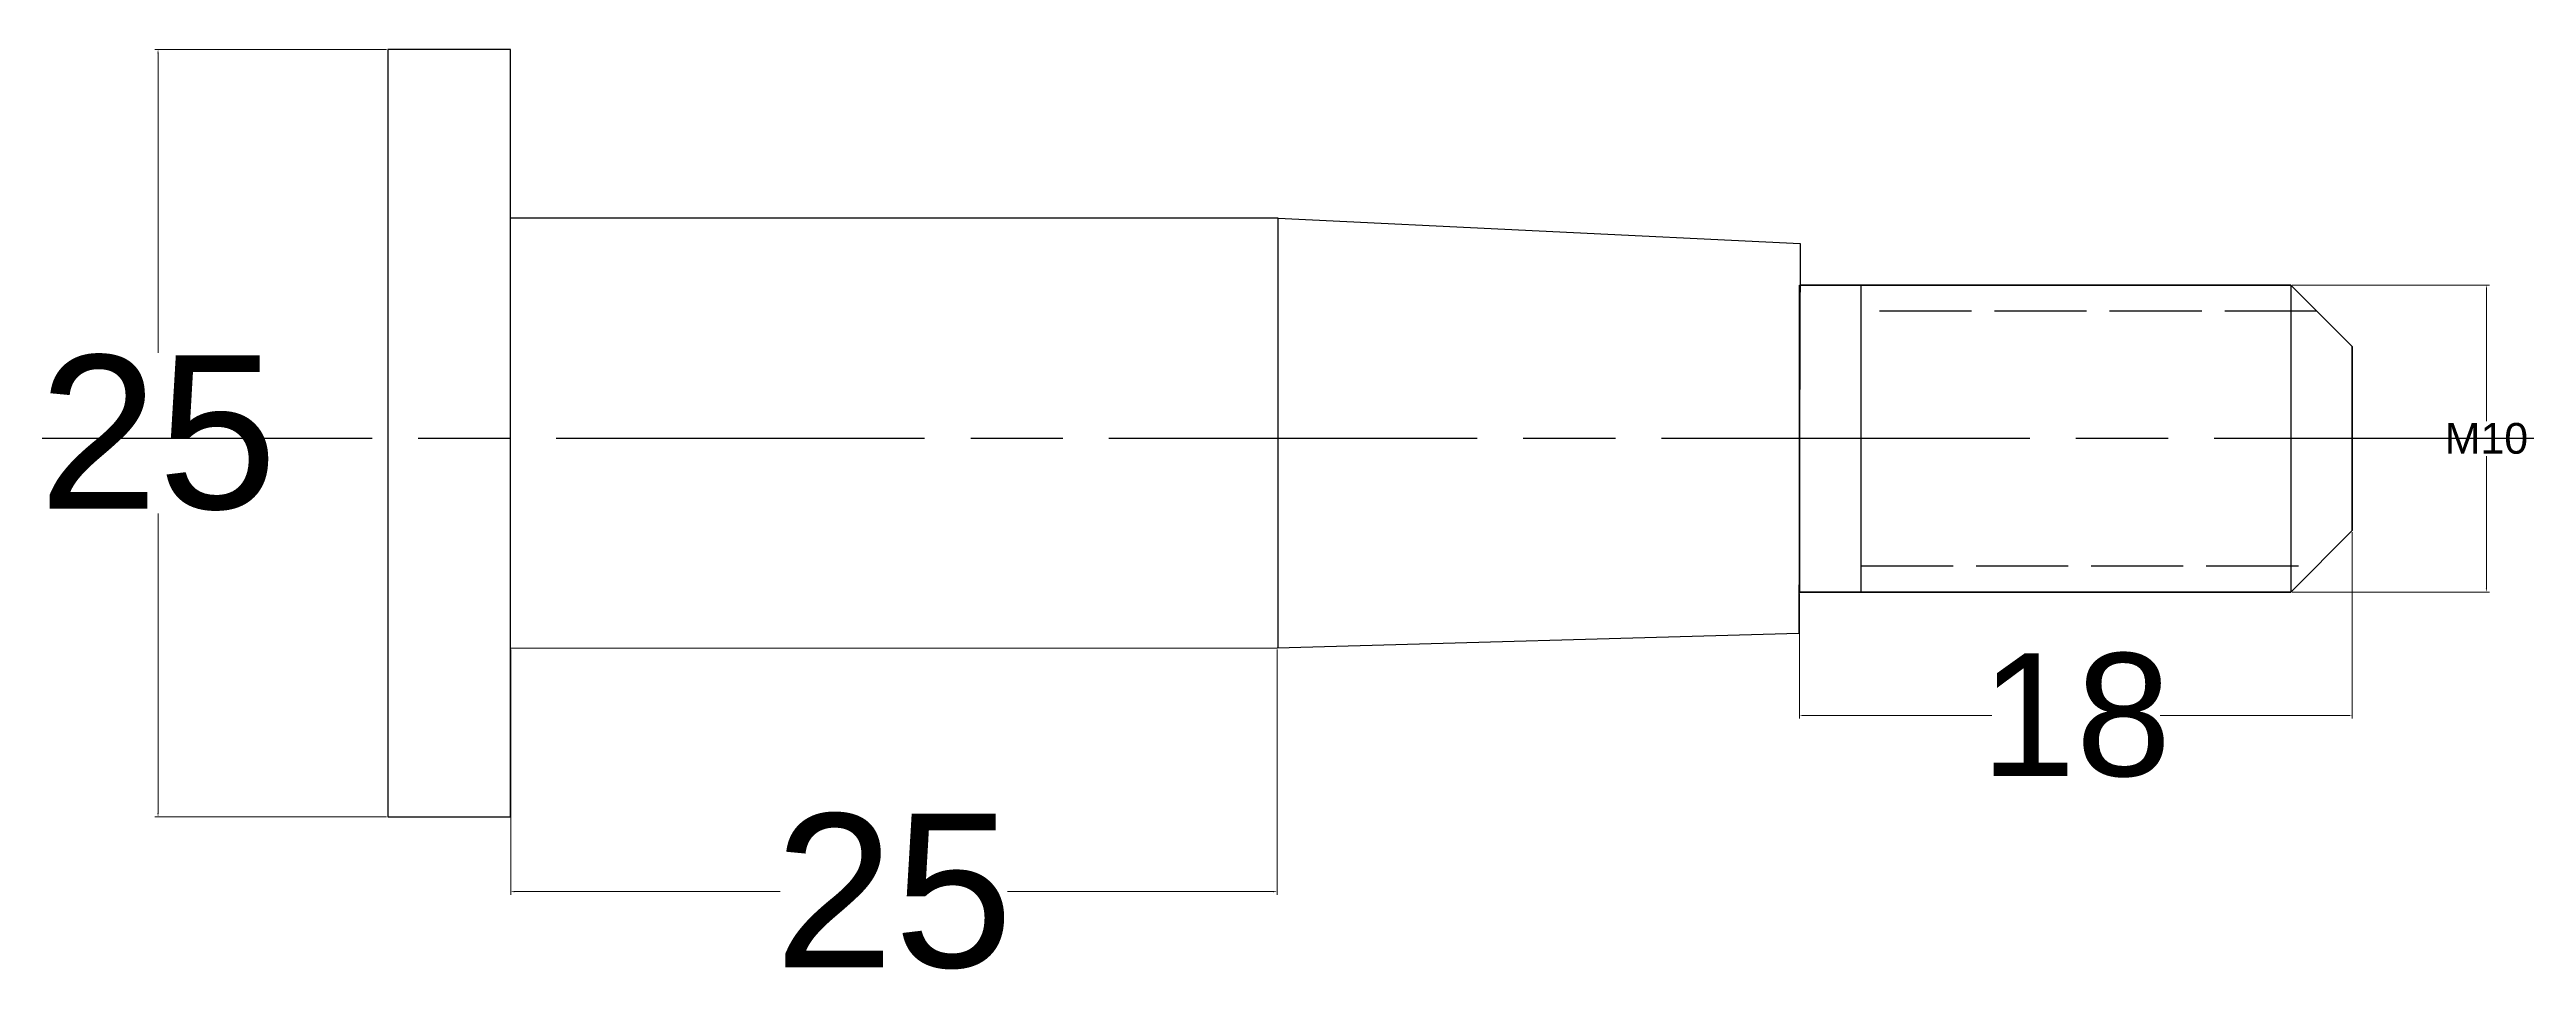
# Model space of a CAD drawing. Header units: inches. Extents: x -957 to 100, y -481 to 97.
# Drawn here: x -707.3 to -626.6, y 0 to 29.9 of the extents above; entities that cross this region are included whole.
import ezdxf

# ---------------------------------------------------------------- set-up
doc = ezdxf.new("R2010")
doc.units = ezdxf.units.IN
doc.header["$MEASUREMENT"] = 0
doc.linetypes.add('AM_ISO02W050x2', pattern=[3.75, 3, -0.75])
doc.linetypes.add('AM_ISO08W050', pattern=[18, 12, -1.5, 3, -1.5])
doc.layers.add('AM_5', color=3, linetype='Continuous', lineweight=15)
doc.styles.get("Standard").update_dxf_attribs({"font": 'arial.ttf'})
doc.dimstyles.new('AM_ANSI$0', dxfattribs={"dimtxt": 0.12, "dimasz": 0.12, "dimexe": 0.1, "dimexo": 0.05, "dimgap": 0.06, "dimtad": 0, "dimtih": 1, "dimtoh": 1, "dimdec": 4, "dimzin": 7, "dimdsep": 46, "dimtxsty": 'Standard', "dimcen": 0, "dimclrd": 256, "dimclre": 256, "dimclrt": 2, "dimadec": 0, "dimazin": 2, "dimtp": 0.1, "dimtm": 0.1, "dimtfac": 0.71, "dimtdec": 4, "dimtofl": 0, "dimtmove": 0, "dimatfit": 3, "dimfxl": 1, "dimtolj": 1, "dimtzin": 7, "dimlwd": -1, "dimlwe": -1, "dimarcsym": 1})

# ---------------------------------------------------------------- blocks, each defined once
blk = doc.blocks.new('*D23')
at = {"layer": 'AM_5', "linetype": 'ByBlock', "transparency": 16777216}
for p, q in [((-696.284, 29.935), (-703.821, 29.935)), ((-703.721, 29.815), (-703.721, 20.048)), ((-703.721, 5.055), (-703.721, 14.822)), ((-696.284, 4.935), (-703.821, 4.935))]:
    blk.add_line(p, q, dxfattribs=at)
at = {"layer": 'AM_5', "transparency": 16777216}
for points in [[(-703.741, 29.815), (-703.701, 29.815), (-703.721, 29.935)], [(-703.741, 5.055), (-703.701, 5.055), (-703.721, 4.935)]]:
    blk.add_solid(points, dxfattribs=at)
at = {"layer": 'Defpoints', "color": 0, "transparency": 16777216}
for p in [(-696.234, 29.935), (-703.721, 4.935), (-696.234, 4.935)]:
    blk.add_point(p, dxfattribs=at)
at = {"layer": 'AM_5', "color": 2, "transparency": 16777216, "insert": (-703.721, 17.435), "char_height": 0.12, "attachment_point": 5}
blk.add_mtext('\\A1;{\\H5;25}', dxfattribs=at)
blk = doc.blocks.new('*D24')
at = {"layer": 'AM_5', "linetype": 'ByBlock', "transparency": 16777216}
for p, q in [((-692.234, 10.385), (-692.234, 2.396)), ((-667.27, 10.384), (-667.27, 2.396)), ((-692.114, 2.496), (-683.455, 2.496)), ((-667.39, 2.496), (-676.05, 2.496))]:
    blk.add_line(p, q, dxfattribs=at)
at = {"layer": 'AM_5', "transparency": 16777216}
for points in [[(-692.114, 2.516), (-692.114, 2.476), (-692.234, 2.496)], [(-667.39, 2.516), (-667.39, 2.476), (-667.27, 2.496)]]:
    blk.add_solid(points, dxfattribs=at)
at = {"layer": 'Defpoints', "color": 0, "transparency": 16777216}
for p in [(-692.234, 10.435), (-667.27, 10.434), (-667.27, 2.496)]:
    blk.add_point(p, dxfattribs=at)
at = {"layer": 'AM_5', "color": 2, "transparency": 16777216, "insert": (-679.752, 2.496), "char_height": 0.12, "attachment_point": 5}
blk.add_mtext('\\A1;{\\H5;25}', dxfattribs=at)
blk = doc.blocks.new('*D26')
at = {"layer": 'AM_5', "linetype": 'ByBlock', "transparency": 16777216}
for p, q in [((-632.252, 14.209), (-632.252, 8.136)), ((-650.252, 12.209), (-650.252, 8.136)), ((-650.132, 8.236), (-643.993, 8.236)), ((-632.372, 8.236), (-638.511, 8.236))]:
    blk.add_line(p, q, dxfattribs=at)
at = {"layer": 'AM_5', "transparency": 16777216}
for points in [[(-650.132, 8.256), (-650.132, 8.216), (-650.252, 8.236)], [(-632.372, 8.256), (-632.372, 8.216), (-632.252, 8.236)]]:
    blk.add_solid(points, dxfattribs=at)
at = {"layer": 'Defpoints', "color": 0, "transparency": 16777216}
for p in [(-632.252, 14.259), (-650.252, 12.259), (-650.252, 8.236)]:
    blk.add_point(p, dxfattribs=at)
at = {"layer": 'AM_5', "color": 2, "transparency": 16777216, "insert": (-641.252, 8.236), "char_height": 0.12, "attachment_point": 5}
blk.add_mtext('\\A1;{\\H4;18}', dxfattribs=at)
blk = doc.blocks.new('*D27')
at = {"layer": 'AM_5', "linetype": 'ByBlock', "transparency": 16777216}
for p, q in [((-634.202, 22.259), (-627.779, 22.259)), ((-627.879, 22.139), (-627.879, 17.829)), ((-627.879, 12.379), (-627.879, 16.688)), ((-634.202, 12.259), (-627.779, 12.259))]:
    blk.add_line(p, q, dxfattribs=at)
at = {"layer": 'AM_5', "transparency": 16777216}
for points in [[(-627.899, 22.139), (-627.859, 22.139), (-627.879, 22.259)], [(-627.899, 12.379), (-627.859, 12.379), (-627.879, 12.259)]]:
    blk.add_solid(points, dxfattribs=at)
at = {"layer": 'Defpoints', "color": 0, "transparency": 16777216}
for p in [(-634.252, 22.259), (-634.252, 12.259), (-627.879, 12.259)]:
    blk.add_point(p, dxfattribs=at)
at = {"layer": 'AM_5', "color": 2, "transparency": 16777216, "insert": (-627.879, 17.259), "char_height": 0.12, "attachment_point": 5}
blk.add_mtext('\\A1;{\\H1;M10}', dxfattribs=at)

msp = doc.modelspace()

# ---------------------------------------------------------------- linework, layer by layer
for p, q in [((-692.23416, 29.93479), (-696.23416, 29.93479)), ((-696.23416, 29.93479), (-696.23416, 4.93479)), ((-692.23416, 24.43479), (-692.23416, 29.93479)), ((-667.23416, 24.43479), (-692.23416, 24.43479)), ((-692.23416, 4.93479), (-692.23416, 24.43479)), ((-667.23416, 24.43479), (-650.23416, 23.61088)), ((-667.23416, 10.43524), (-667.23416, 24.43479)), ((-650.23416, 23.61088), (-650.27016, 10.90658)), ((-650.25216, 22.25873), (-650.25216, 12.25873)), ((-634.25216, 22.25873), (-650.23799, 22.25873)), ((-648.25216, 22.25873), (-648.25216, 12.25873)), ((-634.25216, 22.25873), (-632.25216, 20.25873)), ((-634.25216, 22.25873), (-634.25216, 12.25873)), ((-632.25216, 14.25873), (-632.25216, 20.25873)), ((-634.25216, 12.25873), (-632.25216, 14.25873)), ((-650.25216, 12.25873), (-634.25216, 12.25873)), ((-650.27016, 10.90658), (-667.27016, 10.43424)), ((-692.23416, 10.43479), (-667.27016, 10.43424)), ((-696.23416, 4.93479), (-692.23416, 4.93479))]:
    msp.add_line(p, q)
at = {"linetype": 'AM_ISO02W050x2'}
for p, q in [((-633.40216, 21.40873), (-648.25216, 21.40873)), ((-648.25216, 13.10873), (-633.40216, 13.10873))]:
    msp.add_line(p, q, dxfattribs=at)
at = {"linetype": 'AM_ISO08W050'}
msp.add_xline((-632.25216, 17.25873), (-1, 0), dxfattribs=at)
for points in [[(-634.25216, 12.25873), (-650.25216, 12.25873), (-650.25216, 22.25873), (-634.25216, 22.25873)], [(-632.25216, 20.25873), (-632.25216, 14.25873)]]:
    msp.add_lwpolyline(points)

# ---------------------------------------------------------------- dimensions: what is measured, and where the dimension line sits
at = {"layer": 'AM_5'}
for base, p1, p2, angle, text, picture, middle in [((-703.72131, 4.93479), (-696.23416, 29.93479), (-696.23416, 4.93479), 90, '{\\H5;25}', '*D23', (-703.72131, 17.43479)), ((-627.87856, 12.25873), (-634.25216, 22.25873), (-634.25216, 12.25873), 90, '{\\H1;M10}', '*D27', (-627.87856, 17.25873)), ((-650.25216, 8.23602), (-632.25216, 14.25873), (-650.25216, 12.25873), 0, '{\\H4;18}', '*D26', (-641.25216, 8.23602)), ((-667.27016, 2.49557), (-692.23416, 10.43479), (-667.27016, 10.43424), 0, '{\\H5;25}', '*D24', (-679.75216, 2.49557))]:
    dim = msp.add_linear_dim(base=base, p1=p1, p2=p2, angle=angle, text=text, dimstyle='AM_ANSI$0', override={"dimpost": ''}, dxfattribs=at)
    dim.commit()
    dim.dimension.update_dxf_attribs({"geometry": picture, "text_midpoint": middle})

doc.saveas('drawing.dxf')
